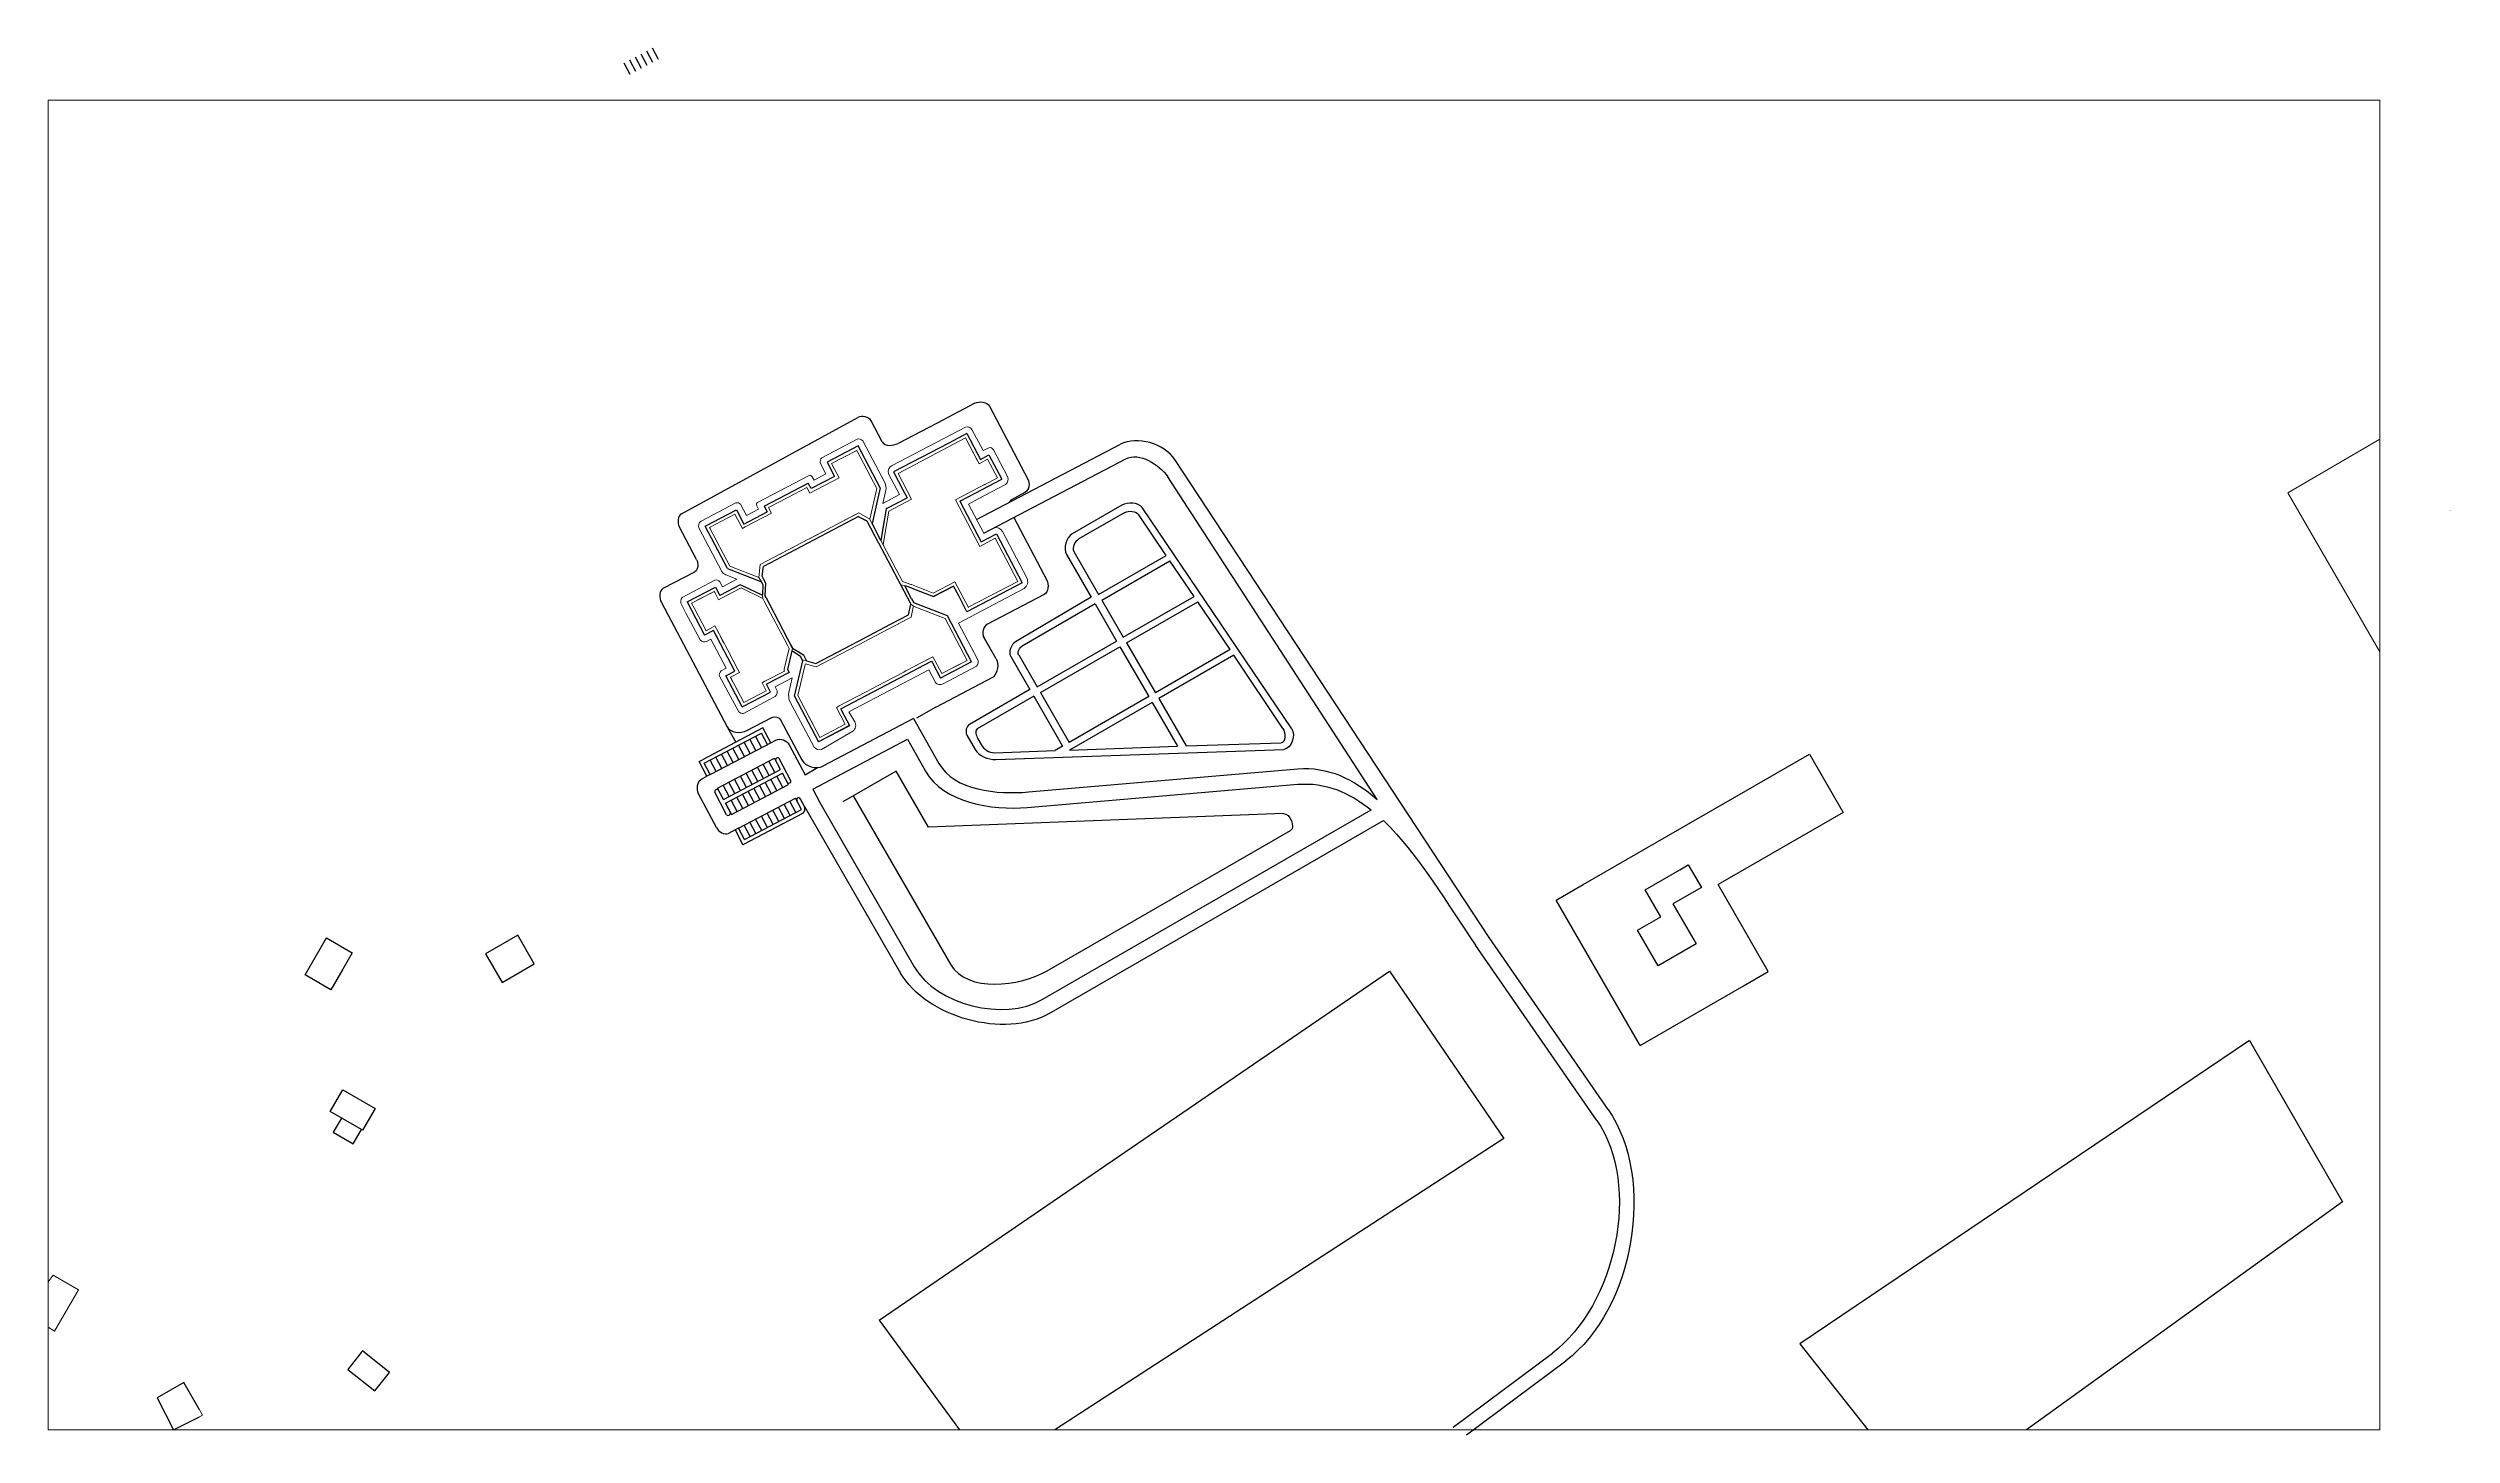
# Model space of a CAD drawing. Header units: millimetres. Extents: x -689206 to 4969298, y -1019800 to 703299.
# Drawn here: x 2692847 to 3625073, y -852635 to -314453 of the extents above; entities that cross this region are included whole.
import ezdxf

# ---------------------------------------------------------------- set-up
doc = ezdxf.new("R2010")
doc.units = ezdxf.units.MM
doc.linetypes.add('JIS_02_4.0', pattern=[5.5, 4, -1.5])
doc.linetypes.add('осеваяX2', pattern=[101.6, 63.5, -12.7, 12.7, -12.7])
for name, color, linetype, lineweight in [('несущие', 7, 'Continuous', 30), ('ПЕРЕГОРОДКИ', 252, 'Continuous', 9), ('РАЗМЕРЫ', 7, 'Continuous', 9), ('сваи', 7, 'JIS_02_4.0', 30), ('стены', 7, 'Continuous', 20)]:
    doc.layers.add(name, color=color, linetype=linetype, lineweight=lineweight)
doc.styles.add('Аннотативный', font='isocteur.ttf', dxfattribs={"width": 0.7, "height": 250})

msp = doc.modelspace()

# ---------------------------------------------------------------- linework, layer by layer
at = {"layer": 'несущие'}
for p, q in [((3017850.4, -493238.9), (3016325.6, -502537.7)), ((3017850.4, -493238.9), (3016365.3, -502295.3)), ((3018241.4, -493033.8), (3017850.4, -493238.9)), ((3007124.1, -496296.2), (2970236.8, -515643)), ((3007222.7, -496348), (3007124.1, -496296.2)), ((2961264.7, -522702.4), (2961257.9, -522699.2)), ((2962708.2, -523359.2), (2961264.7, -522702.4)), ((2969780.8, -526763.4), (2962708.2, -523359.2)), ((2969780.8, -526763.4), (2969910.1, -526825.6)), ((2969910.1, -526825.6), (2969916.7, -526662.5)), ((3000252.3, -570830.7), (3035473.1, -552357.9)), ((3000449, -571201), (3003691.6, -577383.2))]:
    msp.add_line(p, q, dxfattribs=at)
at = {"layer": 'несущие', "lineweight": 13}
for p, q in [((2968969.6, -514887.3), (3007223, -494823.7)), ((2988094.6, -504856.3), (2995532.9, -500955)), ((2996363, -500519.6), (2999421.3, -498915.6)), ((3000251.5, -498480.2), (3005974.9, -495478.3)), ((3005974.9, -495478.3), (3007223, -494823.7)), ((3007223, -494823.7), (3011576.2, -497206.4)), ((3018879.4, -494119.8), (3017388.7, -503210.4)), ((2976767.8, -510797), (2979826.2, -509193)), ((2980656.3, -508757.6), (2987275.4, -505286)), ((2951157.5, -525322.6), (2942419.4, -529905.6)), ((2970062.9, -528019.8), (2961594.1, -523943.5)), ((3009832.3, -564385.6), (2999667.2, -569717)), ((3017281.5, -560478.7), (3009832.3, -564385.6))]:
    msp.add_line(p, q, dxfattribs=at)
at = {"layer": 'несущие', "lineweight": 30}
for p, q in [((3007221.4, -496350.5), (3010511, -498074.1)), ((3027146.4, -529791.7), (3027371.1, -530220.2)), ((3027713.7, -528164.5), (3028529.7, -529718.9))]:
    msp.add_line(p, q, dxfattribs=at)
at = {"layer": 'несущие', "lineweight": 20}
for p, q in [((3003441.7, -571978.6), (3034414.7, -555733.7)), ((3024699.7, -556587.8), (3017281.4, -560478.6)), ((3034888.8, -551243.8), (3025522, -556146)), ((2998800.5, -570171.6), (2998538.3, -570309.1))]:
    msp.add_line(p, q, dxfattribs=at)
at = {"layer": 'ПЕРЕГОРОДКИ', "linetype": 'ByBlock', "lineweight": 30}
msp.add_line((3003691.6, -577383.2), (2991615.3, -583717), dxfattribs=at)
at = {"layer": 'ПЕРЕГОРОДКИ', "color": 0, "linetype": 'ByBlock', "lineweight": 30}
for p, q in [((3003696.2, -577419.4), (2991615.3, -583717)), ((3028515.7, -574674.4), (2993270, -593131.4))]:
    msp.add_line(p, q, dxfattribs=at)
at = {"layer": 'ПЕРЕГОРОДКИ', "linetype": 'ByBlock', "lineweight": 13}
msp.add_line((3001975.6, -576862.7), (2992145.1, -582018.6), dxfattribs=at)
at = {"layer": 'РАЗМЕРЫ', "lineweight": 30, "ltscale": 35}
for p, q in [((2925202.4, -321207.1), (2922871.5, -316783.7)), ((2927414.1, -320041.7), (2925083.2, -315618.2)), ((2929625.9, -318876.2), (2927295, -314452.8)), ((2918567.3, -324703.5), (2916236.3, -320280)), ((2920779, -323538), (2918448.1, -319114.6)), ((2922990.7, -322372.6), (2920659.8, -317949.1)), ((3052939.8, -497434.4), (3108680, -468199.5)), ((3055724.4, -502743.5), (3110748.8, -473884.1)), ((3251656.3, -659616.7), (3129762.9, -474075.9)), ((3208299.6, -606059.4), (3127049.5, -480900.5)), ((3109281, -491874.9), (3090042.2, -502982.4)), ((3175177.6, -578657.3), (3117159.3, -492796.8)), ((3110378.6, -494705.3), (3092616, -504960.5)), ((3126488.1, -511352.2), (3115815.1, -495611.3)), ((3087824.7, -510985.9), (3097399.1, -527569.3)), ((3090589.8, -509775.2), (3100247.2, -526502.3)), ((3100247.2, -526502.3), (3126488.1, -511352.2)), ((3101497.2, -528667.4), (3127894.8, -513426.8)), ((3137259.1, -527237.6), (3127894.8, -513426.8)), ((2930678.6, -529589.4), (2956151.8, -577829.7)), ((3097399.1, -527569.3), (3068009.6, -544904.2)), ((3098899.1, -530167.4), (3070546.8, -546536.7)), ((3098899.1, -530167.4), (3107220.5, -544580.4)), ((3101497.2, -528667.4), (3109818.6, -543080.4)), ((3109818.6, -543080.4), (3137259.1, -527237.6)), ((3111068.6, -545245.4), (3138665.7, -529312.2)), ((3151267.8, -547898.2), (3138665.7, -529312.2)), ((3060559.6, -551511.8), (3055694.4, -543085)), ((3069253.3, -549946.2), (3076421.6, -562362.1)), ((3076421.6, -562362.1), (3107220.5, -544580.4)), ((3077671.6, -564527.2), (3108470.5, -546745.4)), ((3108470.5, -546745.4), (3119669, -566141.8)), ((3111068.6, -545245.4), (3122267, -564641.8)), ((3151267.8, -547898.2), (3122267, -564641.8)), ((3037077, -570167.7), (3059441.3, -558395.3)), ((3066157.1, -550540.3), (3073592.2, -563418.3)), ((3152729.7, -550054.2), (3123566.1, -566891.8)), ((3171733.3, -578513.9), (3152729.7, -550054.2)), ((3073592.2, -563418.3), (3050201.9, -576922.7)), ((3075092.2, -566016.4), (3053178.7, -578668.2)), ((3075092.2, -566016.4), (3086290.7, -585412.8)), ((3077671.6, -564527.2), (3088870.1, -583923.5)), ((3119669, -566141.8), (3088870.1, -583923.5)), ((3120968, -568391.8), (3088983.3, -586858.2)), ((3120968, -568391.8), (3130782.3, -585390.6)), ((3123566.1, -566891.8), (3134177.6, -585271.4)), ((2963828, -579337.4), (2973479.2, -574275.5)), ((3028515.7, -574674.4), (3038310, -592061)), ((3037077, -570167.7), (3029640, -574461.5)), ((2970091.5, -578262), (2946642.6, -590607.1)), ((2947341.4, -591934.4), (2969463, -580288.1)), ((2949670.7, -596358.7), (2973633.4, -583743)), ((2958519.3, -591700.2), (2956190, -587275.9)), ((2956317.3, -578105.8), (2959597.3, -583786.9)), ((2960731.5, -590535.5), (2958402.2, -586111.2)), ((2960731.5, -590535.5), (2958402.2, -586111.2)), ((2962943.6, -589370.9), (2960614.3, -584946.6)), ((2965155.8, -588206.3), (2962826.5, -583782)), ((2965155.8, -588206.3), (2962826.5, -583782)), ((2967367.9, -587041.6), (2965038.6, -582617.3)), ((2969580.1, -585877), (2967250.8, -581452.7)), ((2969580.1, -585877), (2967250.8, -581452.7)), ((2971792.2, -584712.4), (2969463, -580288.1)), ((2973119.5, -584013.6), (2970091.5, -578262)), ((2973119.5, -584013.6), (2975106.5, -582967.5)), ((2980300.9, -584774.7), (2986444.6, -596444.1)), ((2989376.1, -602012.2), (3026132.2, -582661.2)), ((3026132.2, -582661.2), (3033113.9, -595061)), ((3049165.2, -581110.6), (3052343.7, -586615.9)), ((3053434.2, -582504.7), (3054726.4, -584742.9)), ((3059835.1, -587881.6), (3083450.7, -587052.4)), ((3060415.1, -590512), (3172113.8, -586590.2)), ((3086290.7, -585412.8), (3083450.7, -587052.4)), ((3088983.3, -586858.2), (3130782.3, -585390.6)), ((3134177.6, -585271.4), (3170991.6, -584111.1)), ((2945315.3, -591305.9), (2946642.6, -590607.1)), ((2948343.4, -597057.5), (2945315.3, -591305.9)), ((2949670.9, -596359.2), (2947341.4, -591934.4)), ((2949670.7, -596358.7), (2947341.4, -591934.4)), ((2949670.7, -596358.7), (2948343.4, -597057.5)), ((2951882.9, -595194.1), (2949553.6, -590769.8)), ((2954095, -594029.5), (2951765.7, -589605.2)), ((2952465.6, -601667.5), (2974587.4, -590021.5)), ((2952465.9, -601667.9), (2974587.4, -590021.5)), ((2956307.2, -592864.8), (2953977.9, -588440.5)), ((2954794.9, -606091.8), (2976916.4, -594445.4)), ((2955493.7, -607419.1), (2977615.2, -595772.7)), ((2955493.7, -607419.1), (2977615.2, -595772.7)), ((2965855.6, -600268.6), (2963526.4, -595844.3)), ((2965855.6, -600268.6), (2963526.4, -595844.3)), ((2968067.8, -599103.9), (2965738.5, -594679.6)), ((2970280, -597939.3), (2967950.7, -593515)), ((2970280, -597939.3), (2967950.7, -593515)), ((2972492.1, -596774.7), (2970162.8, -592350.4)), ((2974704.3, -595610), (2972375, -591185.7)), ((2976916.4, -594445.4), (2974587.1, -590021.1)), ((2980897.7, -598787.7), (2976377.3, -590201.5)), ((2979944.5, -600197), (2977615.2, -595772.7)), ((2986443.9, -596444.5), (2991284.4, -593649.9)), ((3021687.2, -595063.1), (3001085.6, -606957.4)), ((3034228.5, -616785.3), (3021687.2, -595063.1)), ((3073083.9, -603117.3), (3177525.6, -594150.1)), ((3288159.6, -639043.9), (3375876.5, -588400.5)), ((3375876.5, -588400.5), (3388947.3, -611039.8)), ((2952034.3, -616947.6), (2945121.8, -603817.8)), ((2946303.3, -598131.6), (2948343.4, -597057.5)), ((2956000.4, -612055.8), (2951358.4, -603238.6)), ((2952465.8, -601667.9), (2952465.6, -601667.5)), ((2954795.1, -606092.2), (2952465.6, -601667.5)), ((2954794.9, -606091.8), (2952465.6, -601667.5)), ((2952465.6, -601667.5), (2953929.9, -604448.8)), ((2957007, -604927.1), (2954677.8, -600502.8)), ((2959219.2, -603762.5), (2956889.9, -599338.2)), ((2957822.9, -611843.4), (2979944.5, -600197)), ((2961431.3, -602597.9), (2959102.1, -598173.6)), ((2962247.2, -609514.1), (2959918, -605089.8)), ((2960618.1, -617152.5), (2982739.6, -605506.2)), ((2960618.1, -617152.5), (2982739.6, -605506.2)), ((2963643.5, -601433.2), (2961314.2, -597008.9)), ((2964459.4, -608349.5), (2962130.1, -603925.2)), ((2966671.5, -607184.8), (2964342.3, -602760.5)), ((2968883.7, -606020.2), (2966554.4, -601595.9)), ((2968883.7, -606020.2), (2966554.4, -601595.9)), ((2971095.8, -604855.6), (2968766.6, -600431.2)), ((2973308, -603690.9), (2970978.7, -599266.6)), ((2973308, -603690.9), (2970978.7, -599266.6)), ((2975520.2, -602526.3), (2973190.9, -598102)), ((2977732.3, -601361.6), (2975403, -596937.3)), ((2977732.3, -601361.6), (2975403, -596937.3)), ((2985068.9, -609930.5), (2982739.6, -605506.2)), ((2986172.8, -608807.3), (2984629.6, -605876.2)), ((2989376.1, -602012.2), (2992099.6, -607185.4)), ((3005108.5, -604634.8), (3042929.6, -670142.8)), ((3072596.3, -609159.2), (3177525.6, -600150.1)), ((2957822.9, -611843.4), (2955493.7, -607419.1)), ((2955493.7, -607419.1), (2957822.9, -611843.4)), ((2960035.1, -610678.7), (2957705.8, -606254.4)), ((2985659.8, -611314.5), (2962318.8, -623602.9)), ((2962947.3, -621576.8), (2985068.9, -609930.5)), ((2967371.7, -619247.6), (2965042.4, -614823.3)), ((2969583.8, -618082.9), (2967254.5, -613658.6)), ((2971796, -616918.3), (2969466.7, -612494)), ((2974008.1, -615753.7), (2971678.8, -611329.3)), ((2974008.1, -615753.7), (2971678.8, -611329.3)), ((2976220.3, -614589), (2973891, -610164.7)), ((2978432.4, -613424.4), (2976103.1, -609000.1)), ((2978432.4, -613424.4), (2976103.1, -609000.1)), ((2980644.6, -612259.7), (2978315.3, -607835.4)), ((2982856.7, -611095.1), (2980527.4, -606670.8)), ((2982856.7, -611095.1), (2980527.4, -606670.8)), ((2986172.8, -608807.3), (3023477.1, -673420.4)), ((2992099.6, -607185.4), (3028758.7, -670944.4)), ((3172001.3, -611484.2), (3034228.5, -616785.3)), ((3078421.8, -683694.7), (3205935.4, -610074.6)), ((3081079.4, -689088.5), (3210697, -614253.7)), ((3388947.3, -611039.8), (3340461.4, -639033.1)), ((2959290.8, -617851.3), (2956732.6, -619198.2)), ((2960618.1, -617152.5), (2959290.8, -617851.3)), ((2959290.8, -617851.3), (2962318.8, -623602.9)), ((2962947.6, -621577.3), (2960618.1, -617152.5)), ((2962947.3, -621576.8), (2960618.1, -617152.5)), ((2965159.5, -620412.2), (2962830.2, -615987.9)), ((3080349.5, -672482.4), (3174685.7, -618017.3)), ((3221667.3, -626651.2), (3221169.5, -625884.3)), ((3312169.2, -641070.3), (3325595.6, -633318.6)), ((3325595.6, -633318.6), (3328904.1, -631408.4)), ((3328904.1, -631408.4), (3333992.6, -640222)), ((3277706.9, -645078.8), (3288159.6, -639043.9)), ((3318224.8, -651558.8), (3312169.2, -641070.3)), ((3333992.6, -640222), (3322984.2, -646577.7)), ((3359936.1, -672764.3), (3340461.4, -639033.1)), ((3310252.4, -701449.2), (3277706.9, -645078.8)), ((3309198.9, -656769.9), (3318224.8, -651558.8)), ((3322984.2, -646577.7), (3331944.7, -662097.8)), ((2792510.2, -674059.1), (2800767.6, -659756.9)), ((2800767.6, -659756.9), (2810812.5, -665556.4)), ((2875048, -658665.9), (2862535, -665890.3)), ((2881413.2, -669857.6), (2875048, -658665.9)), ((3297862.4, -726387.7), (3251656.3, -659616.7)), ((3317192.4, -670615), (3309198.9, -656769.9)), ((2810812.5, -665556.4), (2807130.2, -671934.2)), ((2862535, -665890.3), (2868972.4, -677040.3)), ((2868972.4, -677040.3), (2881413.2, -669857.6)), ((3293470.1, -730549.3), (3246460.1, -662616.7)), ((3331944.7, -662097.8), (3317192.4, -670615)), ((2802555.1, -679858.6), (2792510.2, -674059.1)), ((2807130.2, -671934.2), (2802555.1, -679858.6)), ((3015125.2, -808046.9), (3213000.2, -672675.4)), ((3213000.2, -672675.4), (3257452.8, -737652.6)), ((3310252.4, -701449.2), (3349650.8, -678702.6)), ((3349650.8, -678702.6), (3359936.1, -672764.3)), ((3546539.5, -699616), (3372198.2, -817226)), ((3546539.5, -699616), (3582687.1, -762225.4)), ((2802246, -727138.4), (2807115.2, -718704.7)), ((2807115.2, -718704.7), (2819652.8, -725943.3)), ((2819652.8, -725943.3), (2814783.6, -734377)), ((2814381.8, -734145), (2802246, -727138.4)), ((2806638.5, -729674.4), (2803452.5, -735192.8)), ((2803452.5, -735192.8), (2811195.8, -739663.4)), ((2811195.8, -739663.4), (2814247.9, -734377)), ((3257452.8, -737652.6), (3083315.6, -850652.4)), ((3582687.1, -762225.4), (3460089.3, -850652.4)), ((3015125.2, -808046.9), (3046334.1, -850652.4)), ((2825300.3, -828364.8), (2814768.1, -820012.9)), ((3372198.2, -817226), (3398613.5, -850652.4)), ((2814236.2, -820683.7), (2809064.7, -827205.2)), ((2809064.7, -827205.2), (2819596.9, -835557.1)), ((2819596.9, -835557.1), (2825300.3, -828364.8)), ((3237742.2, -849634.8), (3276226.1, -820839.5)), ((3242938.4, -852634.8), (3281422.2, -823839.5)), ((2745468.8, -832252.6), (2735188.1, -838188.2)), ((2735188.1, -838188.2), (2741488.4, -850652.4)), ((2751592.2, -842858.8), (2745468.8, -832252.6)), ((2741488.4, -850652.4), (2751592.2, -845545.3))]:
    msp.add_line(p, q, dxfattribs=at)
at = {"layer": 'РАЗМЕРЫ', "lineweight": 5, "ltscale": 35}
for p, q in [((2692847.4, -334713.2), (2692847.4, -850652.4)), ((3597096.5, -334713.2), (2692847.4, -334713.2)), ((3597096.5, -850652.4), (3597096.5, -334713.2)), ((3561493.3, -487098.7), (3597096.5, -466167.3)), ((2996699.1, -475721.5), (2999574.9, -481204.6)), ((2988280.9, -487128.2), (2987135.2, -484943.7)), ((3597096.5, -548765.2), (3561493.3, -487098.7)), ((2959234.5, -495371.1), (2962110.3, -500854.3)), ((2962110.3, -500854.3), (2963224.4, -500269.9)), ((3012394.4, -498956.6), (3011436.3, -497129.8)), ((2969910.1, -526825.6), (2970062.9, -528019.8)), ((2947999.2, -540544.3), (2951471.2, -538723.3)), ((3048116.9, -536493.4), (3045946.1, -537632)), ((3036002.9, -550659.5), (3039440.2, -557213)), ((2969749.8, -560771.3), (2971347.9, -563818.3)), ((3071275.3, -603339.8), (3071275.9, -603341)), ((2814247.9, -734377), (2814381.8, -734145)), ((2814381.8, -734145), (2814783.6, -734377)), ((2694878.5, -790678.8), (2692847.4, -793215.6)), ((2704611.8, -796298.3), (2694878.5, -790678.8)), ((2695372.7, -812300.8), (2704611.8, -796298.3)), ((2692847.4, -810842.8), (2695372.7, -812300.8)), ((2814768.1, -820012.9), (2814236.2, -820683.7)), ((2752792.9, -844938.4), (2751592.2, -842858.8)), ((2751592.2, -845545.3), (2752792.9, -844938.4)), ((2692847.4, -850652.4), (3597096.5, -850652.4))]:
    msp.add_line(p, q, dxfattribs=at)
at = {"layer": 'РАЗМЕРЫ', "linetype": 'ByBlock', "lineweight": 9, "ltscale": 35}
for p, q in [((2998341.8, -474859.9), (2998344.1, -474864.3)), ((3001116.2, -473404.8), (3001118.5, -473409.2)), ((3003890.5, -471949.7), (3003892.8, -471954.1)), ((3005947.5, -469455.9), (3005945.2, -469451.4)), ((2994943.7, -483633.6), (2994943.7, -483633.7)), ((2994943.7, -483633.7), (2994943.7, -483633.6)), ((2992169.4, -485088.7), (2992169.4, -485088.8)), ((2992169.4, -485088.8), (2992169.4, -485088.7)), ((2958592.5, -517336.2), (2958592.2, -517336.8)), ((2961511.5, -518473.5), (2961511.3, -518474.1)), ((2964430.6, -519610.8), (2964430.4, -519611.4)), ((2967349.7, -520748.1), (2967349.4, -520748.7)), ((3025078.9, -523141), (3023356.9, -522566.6)), ((3026742.5, -535711.8), (3027594.5, -535265)), ((3044421.5, -540026.6), (3044390.1, -540043.1)), ((3047331.7, -545575.1), (3047300.2, -545591.6)), ((2986958.4, -552213.9), (2985380, -551912.9)), ((2990686.2, -554622.8), (2993413.9, -553192.2)), ((2991506.1, -554192.8), (2990686.2, -554622.8)), ((2992829.6, -552078), (2995604, -550622.9)), ((3022133.2, -557933.9), (3022131.1, -557930)), ((3025526.6, -556154.8), (3024700, -556588.4)), ((3024906.5, -556479.4), (3025526.6, -556154.8)), ((3024906.8, -556479.9), (3024906.5, -556479.4)), ((3024906.5, -556479.4), (3024906.8, -556479.9)), ((3028265.2, -556138.4), (3025490.8, -557593.5)), ((3030453.1, -553565.2), (3027678.8, -555020.3)), ((3033812.9, -553228.7), (3031038.5, -554683.8)), ((3036002.9, -550659.5), (3033228.6, -552114.6)), ((3034888.8, -551243.8), (3036002.9, -550659.5)), ((3038325.3, -557799.9), (3036870.2, -555025.6)), ((3043874.8, -554887.2), (3046649.1, -553432.1)), ((3044466.3, -556015), (3044464.2, -556010.9)), ((2983755.5, -568731.2), (2982527.2, -566389.3)), ((2986324.7, -570921.2), (2984869.6, -568146.9)), ((3002712.7, -568114.7), (3002714.7, -568118.6)), ((3005489.1, -566663.5), (3005487, -566659.6)), ((3011034.7, -563749.9), (3011036.8, -563753.8)), ((3013811.1, -562298.8), (3013809.1, -562294.8)), ((3016584.5, -560844.2), (3016584.5, -560844.2)), ((3016584.5, -560844.2), (3016584.5, -560844.2)), ((3019356.8, -559385.1), (3019358.8, -559389)), ((2989234.9, -576469.9), (2987779.8, -573695.6)), ((2989575.9, -579828.6), (2988120.8, -577054.2)), ((2999667.2, -569717), (2998800.9, -570172.4)), ((3001125, -572489.9), (3002580.1, -575264.3)), ((2992145.1, -582018.6), (2990690, -579244.2))]:
    msp.add_line(p, q, dxfattribs=at)
at = {"layer": 'РАЗМЕРЫ', "lineweight": 9, "ltscale": 150}
for p, q in [((3050648.9, -466818), (3050640.6, -466822.3)), ((3052104, -469592.3), (3052095.7, -469596.7)), ((3053553.3, -472369.7), (3053550.8, -472371)), ((3053902.7, -475750.6), (3057201.4, -474020.5)), ((3023331.8, -481145.4), (3023329.3, -481146.7)), ((3024786.9, -483919.7), (3024784.4, -483921.1)), ((3060111.6, -479569.2), (3061002, -481266.9)), ((3025125.5, -487279.7), (3025119.6, -487282.8)), ((3047714.6, -489656.5), (3046401.1, -490345.5)), ((3016177.1, -508878.4), (3016177.5, -508878.2)), ((3017632.2, -511652.8), (3017632.6, -511652.5)), ((3053676.6, -504217.2), (3054673.4, -506117.7)), ((3019087.3, -514427.1), (3019087.7, -514426.8)), ((3021657, -516616.8), (3021657.8, -516616.4)), ((3021997.7, -519975.7), (3021997.9, -519975.5)), ((3023112.1, -519391.2), (3023112.3, -519391.1)), ((3026679.8, -522325.2), (3026679.5, -522325.9)), ((3029618.5, -523407.1), (3029610.7, -523427.3)), ((3032539, -524540.8), (3032531.1, -524561.2)), ((3035459.4, -525674.5), (3035451.5, -525695))]:
    msp.add_line(p, q, dxfattribs=at)
at = {"layer": 'РАЗМЕРЫ', "linetype": 'ByBlock', "lineweight": 20, "ltscale": 35}
msp.add_line((2973404.3, -494930.7), (2972258.6, -492746.2), dxfattribs=at)
at = {"layer": 'РАЗМЕРЫ', "linetype": 'ByBlock', "lineweight": 20}
for p, q in [((2949404, -500527), (2959234.5, -495371.1)), ((3016846.9, -506514), (3016730.5, -507223.8)), ((3024253, -521480), (3024197.8, -521461.2)), ((3028331.8, -531426.2), (3028407.3, -531033.4)), ((2974354.9, -533489.8), (2977792.2, -540043.4))]:
    msp.add_line(p, q, dxfattribs=at)
at = {"layer": 'РАЗМЕРЫ', "linetype": 'ByBlock', "lineweight": 30}
for p, q in [((3014927, -506493.8), (3010510.9, -498074)), ((3015836.6, -505519.5), (3012394.4, -498956.6)), ((3016325.6, -502537.7), (3015836.6, -505519.5)), ((2972749.5, -530433.5), (2971566.2, -528177.4)), ((2979774.3, -543822.6), (2972749.5, -530433.5)), ((3027713.7, -528164.5), (3025078.9, -523141)), ((3025570.5, -523305), (3025078.9, -523141)), ((3027765.9, -524037.3), (3025570.5, -523305)), ((3026572, -534380.7), (3027371.1, -530220.2)), ((3007152.2, -544566.1), (3019604, -538035.3)), ((3019604, -538035.3), (3026572, -534380.7)), ((2981588.4, -547286.1), (2979774.3, -543822.6)), ((2990559.3, -553268.8), (3007152.2, -544566.1)), ((2986958.4, -552213.9), (2990559.3, -553268.8))]:
    msp.add_line(p, q, dxfattribs=at)
at = {"layer": 'РАЗМЕРЫ', "linetype": 'ByBlock', "lineweight": 5, "ltscale": 35}
for p, q in [((3012858.6, -499841.5), (3012858.5, -499841.5)), ((3014313.7, -502615.8), (3012858.6, -499841.5)), ((2974232.7, -512126.9), (2974232.7, -512126.8)), ((2974232.7, -512126.9), (2974232.7, -512126.8)), ((3014927, -506493.8), (3015621.7, -507818.3)), ((3015621.7, -507818.3), (3014927, -506493.8)), ((3014927, -506493.8), (3015621.7, -507818.3)), ((2968514.9, -519853), (2969467.2, -521573.1)), ((2971458.4, -513582), (2971458.4, -513581.9)), ((3027371.1, -530220.2), (3028407.3, -531033.4)), ((3042935.1, -537269), (3044421.5, -540026.6)), ((3043276, -540627.5), (3044731.1, -543401.8))]:
    msp.add_line(p, q, dxfattribs=at)
at = {"layer": 'РАЗМЕРЫ', "linetype": 'ByBlock', "lineweight": 13}
for p, q in [((3017388.7, -503210.4), (3016846.9, -506514)), ((3024197.8, -521461.2), (3016730.5, -507223.8)), ((3027460.8, -522598.3), (3024253, -521480)), ((2970603.7, -529050.7), (2979746.7, -546483.2)), ((3030078.2, -531646.6), (3028407.3, -531033.4)), ((3009086.1, -544972.3), (3023553.1, -537384.6)), ((3023553.1, -537384.6), (3026742.5, -535711.8)), ((3027594.5, -535265), (3028331.8, -531426.2)), ((3010060, -544461.5), (2993413.9, -553192.2)), ((2986517.7, -553371.3), (2990686.2, -554622.8))]:
    msp.add_line(p, q, dxfattribs=at)
at = {"layer": 'РАЗМЕРЫ', "lineweight": 20, "ltscale": 150}
msp.add_line((3015836.6, -505519.5), (3016730.5, -507223.8), dxfattribs=at)
at = {"layer": 'РАЗМЕРЫ', "linetype": 'ByBlock', "lineweight": 13, "ltscale": 35}
for p, q in [((2946723, -527648.5), (2943948.6, -529103.6)), ((2948913, -525079.3), (2946138.6, -526534.4)), ((2951157.5, -525322.6), (2949497.3, -526193.4)), ((2951386.7, -525759.6), (2951157.5, -525322.6)), ((2952841.8, -528533.9), (2951386.7, -525759.6)), ((2953955.9, -527949.6), (2952841.8, -528533.9)), ((2962139, -523085.2), (2962133.1, -523097.5)), ((2970603.7, -529050.7), (2970062.9, -528019.8)), ((2971717.8, -528466.4), (2972001.6, -529007.5)), ((2950941.4, -540421.7), (2952396.5, -543196.1)), ((2952055.5, -539837.4), (2951471.2, -538723.3)), ((2973585.6, -532027), (2973586.1, -532026.8)), ((2973585.6, -532027), (2973586.1, -532026.8)), ((2975041.1, -534801.2), (2975041.2, -534801.1)), ((2975041.1, -534801.2), (2975041.2, -534801.1)), ((2953510.6, -542611.7), (2954965.7, -545386.1)), ((2979746.7, -546483.2), (2980271.8, -547484.4)), ((2980860.8, -545898.9), (2980861.6, -545898.5)), ((2981320.9, -548406.1), (2981588.4, -547286.1)), ((2957721.7, -558397.1), (2957440.2, -558544.8)), ((2957440.2, -558544.8), (2958311, -560205)), ((2960938, -556710.2), (2957721.7, -558397.1)), ((2960327.8, -555609.7), (2960938, -556710.2)), ((2973638.3, -558731.9), (2976412.6, -557276.8)), ((2978268, -555875.3), (2978372, -555439.8)), ((2978444.2, -556211.2), (2978268, -555875.3)), ((2957196.9, -560789.3), (2958652, -563563.7)), ((2959766.1, -562979.3), (2961221.2, -565753.7)), ((2962080.1, -570099.8), (2964854.4, -568644.7)), ((2970863.9, -560187), (2969749.8, -560771.3)), ((2971448.3, -561301.1), (2974222.6, -559846)), ((2974820.6, -562353), (2975472.6, -562011))]:
    msp.add_line(p, q, dxfattribs=at)
at = {"layer": 'РАЗМЕРЫ', "lineweight": 13}
msp.add_line((3027460.8, -522598.3), (3027670.8, -522671.8), dxfattribs=at)
at = {"layer": 'РАЗМЕРЫ', "lineweight": 30}
for p in [(3027765.9, -524037.3), (3043989.2, -523245.4)]:
    msp.add_line(p, (3036221, -527319.7), dxfattribs=at)
at = {"layer": 'РАЗМЕРЫ', "lineweight": 20, "ltscale": 35}
for p, q in [((2980120, -564567.1), (2981436.4, -558883.1)), ((3005678.6, -575853.1), (3003441.7, -571978.6)), ((3004946.2, -579584.4), (2992807.6, -586592.6))]:
    msp.add_line(p, q, dxfattribs=at)
at = {"layer": 'РАЗМЕРЫ', "lineweight": 5, "ltscale": 35}
for centre, radius, start, end in [((3049202.2, -463677.3), 2230, 29.6665134, 105.208614), ((2994458, -475048), 2209.8, 133.9994402, 189.8633573), ((3007091.5, -468262.4), 2137.6, 38.6063589, 101.5564419), ((3058051.1, -471025.5), 1530.3, 23.8830052, 106.3117841), ((2988204.7, -481414.6), 1173.4, 32.2411529, 101.5850984), ((3012515.5, -485303.4), 5322.3, 352.8754221, 22.2905558), ((3021334.1, -478886.6), 2705.2, 115.1085429, 196.4591795), ((3062715.2, -481747.4), 2468.4, 304.2923423, 24.0891591), ((2960048.8, -492687.2), 1802.6, 44.5927804, 104.126371), ((2968574.5, -491591.4), 1032.2, 125.6732489, 208.981462), ((2947368.2, -499882.9), 2254.7, 125.2569005, 205.00255), ((3060538.9, -503219.1), 2672.5, 26.5658885, 111.5953624), ((2951918.1, -522690.8), 1819.5, 38.7704671, 105.4941202), ((2956897.1, -515738), 3345.6, 213.7700902, 249.8727567), ((3069508.6, -521552.6), 3244.5, 305.0517602, 26.6329059), ((2940956.3, -529236.4), 2777.6, 144.2708568, 210.9309393), ((2947348.5, -542943.2), 1988.1, 213.0808866, 302.5860167), ((2955199, -557751.5), 2059, 129.8727359, 193.590593), ((2973388, -564362.5), 2275.9, 288.3693608, 13.0493313), ((2986862.6, -565597.6), 6820.8, 171.3099344, 198.3822464), ((2962191.4, -570845.4), 1856.6, 217.660923, 282.2835015), ((3003044.9, -577273.7), 2992.4, 309.4468161, 28.3421099), ((2992001.4, -584173.6), 2549.9, 216.8302675, 288.432945), ((3009391.7, -520613.6), 76568.1, 299.9999967, 300.000001)]:
    msp.add_arc(centre, radius, start, end, dxfattribs=at)
at = {"layer": 'РАЗМЕРЫ', "lineweight": 30, "ltscale": 35}
for centre, radius, start, end in [((2975749.1, -590618.2), 753.8, 33.5562251, 201.9749355), ((2952254.7, -603104), 906.4, 46.9865426, 188.5435336), ((2952254.7, -603104), 906.4, 8.5435336, 8.5446179), ((2980138.1, -598954.9), 777.8, 223.1192277, 12.4119328), ((2983911.3, -606124.7), 760, 19.0838758, 217.6905736), ((2956547.6, -611258.1), 967.4, 235.5509942, 359.9812751), ((2956547.6, -611258.1), 967.4, 55.5498854, 55.5509484)]:
    msp.add_arc(centre, radius, start, end, dxfattribs=at)
at = {"layer": 'РАЗМЕРЫ', "lineweight": 30}
for points in [[(3052184.8, -452262.6), (3053931.6, -451339.5), (3057073, -451706.4), (3057990.7, -453456.1)], [(3011990.4, -459090.9), (3011179.6, -457545.1), (3008450, -456948.8), (3006918.6, -457786.6)], [(3129762.9, -474075.9), (3125790.5, -467956.7), (3115140.8, -464810.9), (3108680, -468199.5)], [(3016306.6, -467320.3), (3017270.2, -469157.6), (3020667.5, -468850.8), (3022504.9, -467887.2)], [(3110748.8, -473884.1), (3115987.5, -471136.4), (3123828.5, -475938.7), (3127049.5, -480900.5)], [(3072825.5, -481740.7), (3073629.7, -483273.9), (3073338.6, -486005.9), (3071819.4, -486836.4)], [(3066356, -489823), (3065990.9, -490022.6), (3065759.5, -490363.9), (3065631.6, -490777.7)], [(3117159.3, -492796.8), (3115679, -490606.1), (3111570.8, -490552.8), (3109281, -491874.9)], [(3110378.6, -494705.3), (3111969.6, -493786.7), (3114784.1, -494090.7), (3115815.1, -495611.3)], [(2938498.5, -495222.7), (2937039.9, -496020.7), (2936850.2, -498660.7), (2937622.4, -500133.2)], [(3090042.2, -502982.4), (3087644.7, -504366.6), (3086440.5, -508588.4), (3087824.7, -510985.9)], [(3092616, -504960.5), (3091108.1, -505831.1), (3089719.2, -508267.2), (3090589.8, -509775.2)], [(2944321.1, -512905.1), (2945063.9, -514321.3), (2945111.2, -516918.9), (2943695, -517661.7)], [(3080157.3, -520888.7), (3081037.9, -522567.7), (3080801.2, -525601), (3079122.1, -526481.6)], [(2931404, -524108.1), (2929771.8, -524964.1), (2929818, -527959.6), (2930678.6, -529589.4)], [(3057097.6, -538033.1), (3055549.9, -538844.9), (3054820.6, -541571.4), (3055694.4, -543085)], [(3068009.6, -544904.2), (3066306.2, -545908.9), (3065168.3, -548827.7), (3066157.1, -550540.3)], [(3069253.3, -549946.2), (3068645.5, -548893.5), (3069494.1, -547144.4), (3070546.8, -546536.7)], [(3060559.6, -551511.8), (3061605.2, -553505.4), (3061144, -556868.7), (3059441.3, -558395.3)], [(2956151.8, -577829.7), (2957368.9, -580135.8), (2961518.7, -580548.6), (2963828, -579337.4)], [(2973479.2, -574275.5), (2974532.4, -573723.1), (2976395.3, -574058.7), (2976947.7, -575111.9)], [(3050201.9, -576922.7), (3048956.5, -577641.8), (3048446.2, -579865.2), (3049165.2, -581110.6)], [(2975106.5, -582967.5), (2976728.7, -582113.5), (2979446.9, -583152.5), (2980300.9, -584774.7)], [(3053178.7, -578668.2), (3052068.7, -579309), (3052793.4, -581394.7), (3053434.2, -582504.7)], [(3052343.7, -586615.9), (3053837.5, -589203.2), (3057429.5, -590616.8), (3060415.1, -590512)], [(3054726.4, -584742.9), (3055725.7, -586473.7), (3057837.7, -587951.7), (3059835.1, -587881.6)], [(3171733.3, -578513.9), (3172778.4, -580079.1), (3172872.7, -584051.8), (3170991.6, -584111.1)], [(3175177.6, -578657.3), (3176764.7, -581006), (3174946.7, -586490.7), (3172113.8, -586590.2)], [(2985118.6, -590690.9), (2986436, -593202.7), (2990756.9, -594446.3), (2993270, -593131.4)], [(3033113.9, -595061), (3039970.2, -607238.1), (3058672.9, -610354.6), (3072596.3, -609159.2)], [(3038310, -592061), (3044279.8, -602658.3), (3060965.4, -604157.8), (3073083.9, -603117.3)], [(3177525.6, -594150.1), (3189127.7, -593153.9), (3199248.8, -598119.2), (3208299.6, -606059.4)], [(2945121.8, -603817.8), (2944219.9, -602104.8), (2944590.3, -599033.4), (2946303.3, -598131.6)], [(3177525.6, -600150.1), (3188127.8, -599239.8), (3197493.3, -603307.6), (3205935.4, -610074.6)], [(2985659.8, -611314.5), (2986414.7, -610917.1), (2986570.1, -609562.1), (2986172.8, -608807.3)], [(3172001.3, -611484.2), (3174353.9, -611393.7), (3176724.7, -616840.1), (3174685.7, -618017.3)], [(3210697, -614253.7), (3224644.6, -627547.1), (3236032.2, -647547.8), (3246460.1, -662616.7)], [(2952034.3, -616947.6), (2952843.2, -618484.2), (2955196, -620007.1), (2956732.6, -619198.2)], [(3028758.7, -670944.4), (3037277.8, -685761.1), (3063620.3, -692240.3), (3078421.8, -683694.7)], [(3042929.6, -670142.8), (3049178.4, -680966.1), (3069526.2, -678731.2), (3080349.5, -672482.4)], [(3081079.4, -689088.5), (3063846.9, -699037.7), (3033426.3, -690652.9), (3023477.1, -673420.4)], [(3297862.4, -726387.7), (3316608.4, -753476.8), (3307798.8, -804103.4), (3281422.2, -823839.5)], [(3293470.1, -730549.3), (3310906, -755745.3), (3300759.3, -802482.6), (3276226.1, -820839.5)]]:
    msp.add_open_spline(points, degree=3, dxfattribs=at)
at = {"layer": 'РАЗМЕРЫ', "lineweight": 5}
for points in [[(3052863.6, -554316), (3053674.5, -553884), (3053693.3, -552403), (3053266.5, -551589.3)], [(3037001, -560647.2), (3037473.7, -561545.2), (3039104.7, -561647.1), (3040000.4, -561169.8)]]:
    msp.add_open_spline(points, degree=3, dxfattribs=at)
at = {"layer": 'сваи', "linetype": 'ByBlock', "lineweight": 20, "ltscale": 35}
msp.add_line((3022720.5, -537821.3), (3022506.4, -537933.6), dxfattribs=at)
at = {"layer": 'стены', "lineweight": 30}
for p, q in [((3052184.8, -452262.6), (3037631.3, -459953.6)), ((3057990.7, -453456.1), (3072825.5, -481740.7)), ((2938498.5, -495222.7), (3006918.6, -457786.6)), ((3016306.6, -467320.3), (3011990.4, -459090.9)), ((3037631.3, -459953.6), (3022504.9, -467887.2)), ((3049185.5, -464048), (3042131.3, -467747.8)), ((3049185.5, -464048), (3054432.5, -474052.1)), ((3007061.6, -468871.5), (2994985.5, -475205.3)), ((2994985.5, -475205.3), (2997859, -480684.1)), ((3015553.1, -485058.8), (3007061.6, -468871.5)), ((3042131.3, -467747.8), (3020760.1, -478956.7)), ((3054432.5, -474052.1), (3057731.2, -472322)), ((3057731.2, -472322), (3062700.5, -481796.7)), ((2970560.1, -492216.4), (2987664.9, -483245.2)), ((2987664.9, -483245.2), (2987575.2, -483292.3)), ((2988810.7, -485429.8), (2987664.9, -483245.2)), ((2997859, -480684.1), (2988810.7, -485429.8)), ((3020760.1, -478956.7), (3024227.9, -485568.6)), ((3052347.6, -487226.6), (3062700.5, -481796.7)), ((2947707.9, -500001.7), (2959784.1, -493667.9)), ((2959784.1, -493667.9), (2962657.6, -499146.7)), ((2970560.1, -492216.4), (2971705.9, -494401)), ((3015553.1, -485058.8), (3012394.4, -498956.6)), ((3018241.4, -493033.8), (3026007.3, -488960.7)), ((3024227.9, -485568.6), (3026007.3, -488960.7)), ((3046401.1, -490345.5), (3052347.6, -487226.6)), ((3046401.1, -490345.5), (3054673.4, -506117.7)), ((3066356, -489823), (3071819.4, -486836.4)), ((2944321.1, -512905.1), (2937622.4, -500133.2)), ((2956339.1, -516458.3), (2947707.9, -500001.7)), ((2962657.6, -499146.7), (2971705.9, -494401)), ((3010511, -498074.1), (3009207.6, -497389.4)), ((3012394.4, -498956.6), (3013041.5, -500190.3)), ((3054673.4, -506117.7), (3060619.9, -502998.9)), ((3060619.9, -502998.9), (3070568.8, -521967.7)), ((3067422.4, -496608.1), (3080157.3, -520888.7)), ((3014927, -506493.8), (3027148.7, -529796.1)), ((2931404, -524108.1), (2943695, -517661.7)), ((2956339.1, -516458.3), (2969467.2, -521573.1)), ((2969467.2, -521573.1), (2970076.1, -522734.1)), ((2969773.8, -519449.2), (2970236.8, -515643)), ((2970273.6, -520402.1), (2969773.8, -519449.2)), ((2971190.2, -522149.8), (2970273.6, -520402.1)), ((3070568.8, -521967.7), (3049197.9, -533176.4)), ((2940721, -529375.9), (2951687.3, -523624.2)), ((2940721, -529375.9), (2942370, -532519.9)), ((2951687.3, -523624.2), (2953371.6, -526835.5)), ((2961257.9, -522699.2), (2953371.6, -526835.5)), ((2970076.1, -522734.1), (2969916.7, -526662.5)), ((2970990.2, -527079.2), (2971190.2, -522149.8)), ((2971282.4, -527636.3), (2970990.2, -527079.2)), ((2971282.4, -527636.3), (2971566.2, -528177.4)), ((3041654.7, -534827.7), (3028529.7, -529718.9)), ((3036221, -527319.7), (3043989.2, -523245.4)), ((3045997.5, -527074.4), (3043989.2, -523245.4)), ((3049197.9, -533176.4), (3045997.5, -527074.4)), ((3079122.1, -526481.6), (3057097.6, -538033.1)), ((2942370, -532519.9), (2947469.5, -542242.7)), ((2950941.4, -540421.7), (2947469.5, -542242.7)), ((2959213.7, -556194), (2950941.4, -540421.7)), ((3050969.1, -552586.9), (3041654.7, -534827.7)), ((2981320.9, -548406.1), (2979602, -555604)), ((2981320.9, -548406.1), (2979610.4, -555568.7)), ((2981296.2, -546729), (2980860.8, -545898.9)), ((2981296.2, -546729), (2981588.4, -547286.1)), ((2984643.3, -550508.3), (2981320.9, -548406.1)), ((2981588.4, -547286.1), (2985757.4, -549924)), ((2985757.4, -549924), (2986674, -551671.6)), ((3060559.6, -551511.8), (3055475.6, -542706.1)), ((2955741.8, -558015), (2959213.7, -556194)), ((2962080.1, -570099.8), (2955741.8, -558015)), ((2957048.7, -557444), (2957001.6, -557354.2)), ((2980186.4, -556718.1), (2971448.3, -561301.1)), ((2979602, -555604), (2980186.4, -556718.1)), ((2982300.9, -565957.9), (2985559.9, -552256)), ((2985559.9, -552256), (2984643.3, -550508.3)), ((2986674, -551671.6), (2986958.4, -552213.9)), ((3035473.1, -552357.9), (3035676.7, -552746.1)), ((3035667.6, -552750.9), (3038910.4, -558911.5)), ((3050969.1, -552586.9), (3038919.8, -558929.3)), ((2962080.1, -570099.8), (2973046.4, -564348.1)), ((2973046.4, -564348.1), (2971448.3, -561301.1)), ((2982300.9, -565957.9), (2991615.3, -583717)), ((2976947.7, -575111.9), (2985118.6, -590690.9)), ((3000253.6, -570830), (3000449, -571201)), ((2986200.3, -595980.1), (2986443.9, -596444.5))]:
    msp.add_line(p, q, dxfattribs=at)
at = {"layer": 'стены', "lineweight": 20}
for p, q in [((3048617.2, -461525.4), (3020186.2, -476437)), ((3022458.5, -479486.5), (3048655.7, -465746.5)), ((3053318.4, -474636.4), (3048655.7, -465746.5)), ((3051105.2, -462508.6), (3055468.4, -470685.9)), ((2992280.9, -475426.6), (2994501.1, -479659.8)), ((3006663.2, -466168.1), (2992923, -473458.4)), ((3017440, -483284.6), (3008761.9, -466928.6)), ((3053255.6, -471846.5), (3053271.4, -471838.2)), ((3055468.4, -470685.9), (3057621.3, -469556.7)), ((3059450.4, -470405.9), (3064968.7, -480739.9)), ((2967972.6, -490752.9), (2987969, -480265.1)), ((2989877.1, -482085), (2989197.1, -480788.6)), ((2994501.1, -479659.8), (2989877.1, -482085)), ((3018739.8, -479653.1), (3022977.9, -487733.7)), ((3053597.6, -489391.7), (3064106, -483786.8)), ((2946066.7, -498041.8), (2959608.9, -490939.1)), ((2961332.5, -491421.7), (2963700.2, -495814.3)), ((2963700.2, -495814.3), (2968346.2, -493377.6)), ((2967671.6, -492091.5), (2968346.2, -493377.6)), ((2972258.6, -492746.2), (2979707.8, -488839.2)), ((2979707.8, -488839.2), (2987135.2, -484943.7)), ((3017796.7, -485963.5), (3016622.6, -491129.3)), ((3016622.6, -491129.3), (3022982, -487741.4)), ((3022977.9, -487733.7), (3022982, -487741.4)), ((3048566.2, -489095.5), (3048613.3, -489185.2)), ((3049773.5, -491397.4), (3053597.6, -489391.7)), ((3049773.5, -491397.4), (3055724.4, -502743.5)), ((2954116, -517597.6), (2945324.8, -500835.9)), ((3055724.4, -502743.5), (3059555.3, -500734.3)), ((3062929.2, -502023.9), (3072408.9, -520098.2)), ((2938701.5, -527614.4), (2951432, -520937.4)), ((2953336.6, -521551.4), (2954388.4, -523481.5)), ((2960007.9, -520534.2), (2954388.4, -523481.5)), ((2955745.9, -518879.2), (2960001.8, -520537.4)), ((3049727.6, -531478), (3068870.3, -521437.9)), ((2938573.7, -530664.1), (2940156, -533681.1)), ((3071372, -524208.7), (3048116.9, -536493.4)), ((2940156, -533681.1), (2945682.7, -544028.3)), ((3053266.5, -551589.3), (3045946.1, -537632)), ((2949899.2, -543812.6), (2948174.3, -544751.6)), ((2955841.4, -555142.1), (2949899.2, -543812.6)), ((2960721.7, -571979.8), (2953197.7, -558235.3)), ((2953879.1, -556171.3), (2955841.4, -555142.1)), ((2981436.4, -558883.1), (2974820.6, -562353)), ((2986337.7, -554128), (2986517.7, -553371.3)), ((3034414.7, -555733.7), (3037001, -560647.2)), ((3052863.6, -554316), (3040000.4, -561169.8)), ((2962586.4, -572659.5), (2974105.2, -566522.5)), ((2975605.1, -563848.7), (2974820.6, -562353)), ((2980389.8, -567748.6), (2989960.4, -585702.1)), ((2983585.6, -565698.8), (2992145.1, -582018.6))]:
    msp.add_line(p, q, dxfattribs=at)
at = {"layer": 'стены', "lineweight": 13}
for p, q in [((3022458.5, -479486.5), (3048655.7, -465746.5)), ((3053902.7, -475750.6), (3048655.7, -465746.5)), ((2996699.1, -475721.5), (3006529.6, -470565.6)), ((3006531.9, -470570), (3005824.1, -470941.2)), ((3006531.9, -470570), (3011696.9, -480417.8)), ((3057201.4, -474020.5), (3061002, -481266.9)), ((2999574.9, -481204.6), (2988280.9, -487128.2)), ((3011696.9, -480417.8), (3014274.8, -485332.9)), ((3022458.5, -479486.5), (3027705.5, -489490.6)), ((3044702.7, -489815.7), (3056280.7, -483743.2)), ((3055737.3, -484028.2), (3061002, -481266.9)), ((3014274.8, -485332.9), (3011576.2, -497206.4)), ((3027705.5, -489490.6), (3018879.4, -494119.8)), ((3054143.7, -507816.2), (3044702.7, -489815.7)), ((2957235.3, -515458.4), (2949404, -500527)), ((2963224.4, -500269.9), (2973404.3, -494930.7)), ((3054143.7, -507816.2), (3060090.1, -504697.3)), ((3068870.3, -521437.9), (3060090.1, -504697.3)), ((2957235.3, -515458.4), (2968514.9, -519853)), ((2968514.9, -519853), (2968969.6, -514887.3)), ((3044518.7, -521547), (3036117.2, -525953.5)), ((3049729.7, -531482.5), (3044518.7, -521547)), ((2942419.4, -529905.6), (2943484.1, -531935.6)), ((2953955.9, -527949.6), (2961594.1, -523943.5)), ((3027670.8, -522671.8), (3027699.4, -522685.3)), ((3027699.4, -522685.3), (3036117.2, -525953.5)), ((2943484.1, -531935.6), (2947999.2, -540544.3)), ((2952055.5, -539837.4), (2956409.4, -548138.6)), ((3040742.8, -535797.7), (3030078.2, -531646.6)), ((3049270.6, -552057.1), (3040742.8, -535797.7)), ((2960327.8, -555609.7), (2956409.4, -548138.6)), ((2980271.8, -547484.4), (2978372, -555439.8)), ((2962609.9, -568401.3), (2957440.2, -558544.8)), ((2970863.9, -560187), (2978444.2, -556211.2)), ((2983585.6, -565698.8), (2986337.7, -554128)), ((3049270.6, -552057.1), (3039440.2, -557213)), ((2971347.9, -563818.3), (2962609.9, -568401.3)), ((2998538.3, -570309.1), (3001975.6, -576862.7))]:
    msp.add_line(p, q, dxfattribs=at)
at = {"layer": 'стены', "linetype": 'осеваяX2', "lineweight": 15, "ltscale": 10}
msp.add_line((3001507.2, -473205.3), (3002162.6, -472861.6), dxfattribs=at)
at = {"layer": 'стены'}
for p, q in [((3001507.2, -473205.3), (3002162.6, -472861.6)), ((2949575.9, -500854.7), (2949404, -500527)), ((2949404, -500527), (2949645.8, -500988)), ((2969951.6, -517987.7), (2969773.8, -519449.2)), ((2969951.6, -517987.7), (2969773.8, -519449.2)), ((2952581.5, -528037.6), (2952841.8, -528533.9)), ((2970076.1, -522734.1), (2969976.1, -525198.8)), ((2971190.2, -522149.8), (2971090.2, -524614.5)), ((3041654.7, -534827.7), (3028529.7, -529718.9)), ((3062094, -524992), (3062749.3, -524648.3)), ((2941775.1, -531385.6), (2942370, -532519.9)), ((2984643.3, -550508.3), (2982558.8, -549189.4)), ((2985757.4, -549924), (2983672.9, -548605)), ((2985757.4, -549924), (2986674, -551671.6)), ((2985757.4, -549924), (2986674, -551671.6)), ((2982300.9, -565957.9), (2985559.9, -552256)), ((2982300.9, -565957.9), (2985559.9, -552256)), ((2985559.9, -552256), (2984643.3, -550508.3)), ((2985559.9, -552256), (2984643.3, -550508.3)), ((2986674, -551671.6), (2986958.4, -552213.9)), ((2986674, -551671.6), (2986958.4, -552213.9)), ((2989275, -579255), (2990043.3, -580719.8))]:
    msp.add_line(p, q, dxfattribs=at)

# ---------------------------------------------------------------- texts
at = {"layer": 'РАЗМЕРЫ', "lineweight": 5, "ltscale": 35, "insert": (3624219.7, -493649.6), "char_height": 250, "width": 40622.092, "attachment_point": 1, "style": 'Аннотативный'}
msp.add_mtext('Отель', dxfattribs=at)

doc.saveas('drawing.dxf')
